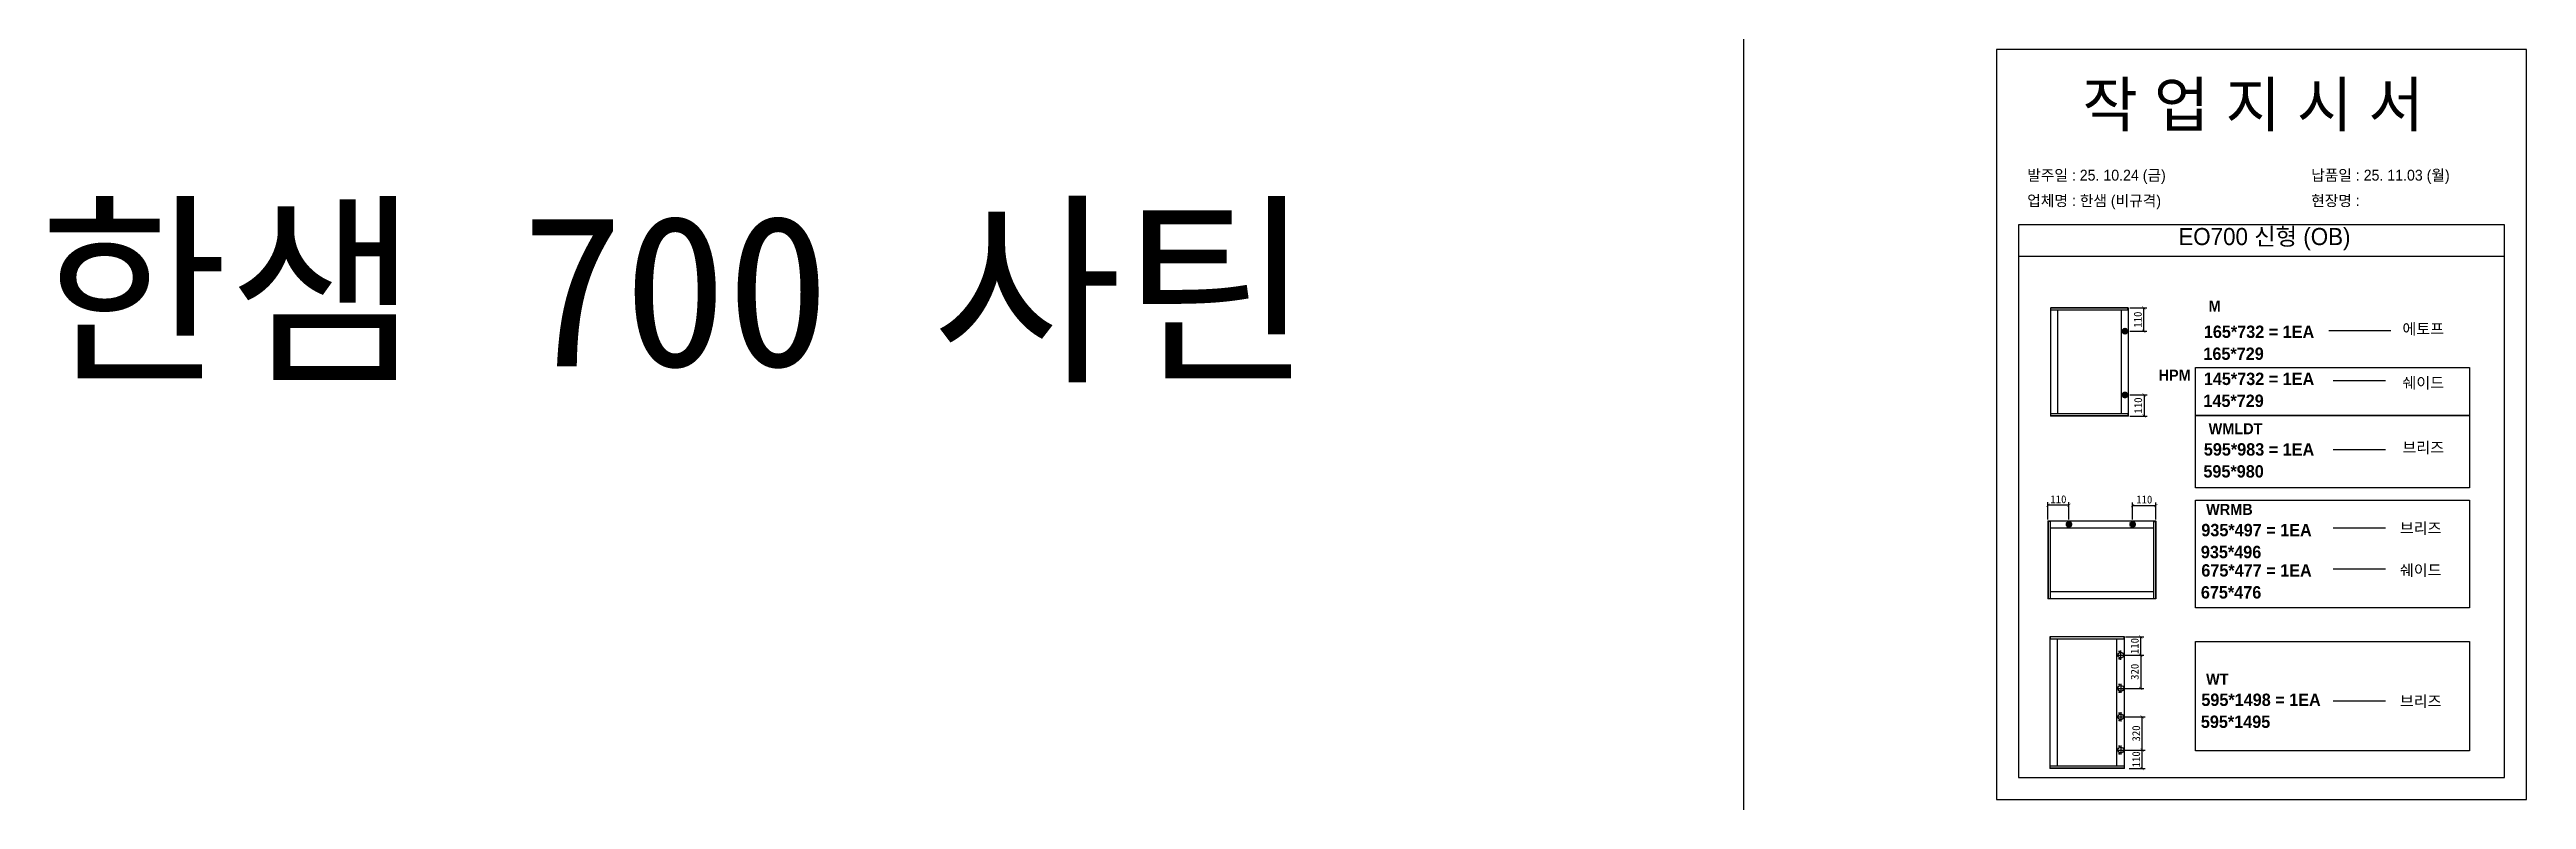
# Model space of a CAD drawing. Header units: millimetres. Extents: x -44117 to 256353, y -2095463 to 65325.
# Drawn here: x 104930 to 112781, y -411343 to -408967 of the extents above; entities that cross this region are included whole.
import ezdxf

# ---------------------------------------------------------------- set-up
doc = ezdxf.new("R2010")
doc.units = ezdxf.units.MM
doc.header["$LTSCALE"] = 10
doc.layers.add('Layer1', color=7, linetype='Continuous', lineweight=70)
doc.styles.add('MtX_Gulim', font='')
doc.styles.get('MtX_Gulim').set_extended_font_data('Gulim', bold=True)
doc.dimstyles.new('ISO-25', dxfattribs={"dimtxt": 2.5, "dimasz": 2.5, "dimexe": 1, "dimexo": 1, "dimtad": 1, "dimtxsty": 'Standard', "dimblk": 'ARCHTICK', "dimcen": 2.5, "dimadec": 0, "dimazin": 0, "dimtfac": 1, "dimtmove": 0, "dimatfit": 3, "dimfxl": 0, "dimarcsym": 0})

msp = doc.modelspace()

# ---------------------------------------------------------------- texts
at = {"linetype": 'Continuous', "style": 'MtX_Gulim'}
for s, height, p in [('M', 35.04934, (111773.28939, -409797.71287)), ('165*732 = 1EA', 39.2712622, (111758.11792, -409881.22721)), ('에토프', 35.049344, (112387.59617, -409869.98014)), ('HPM', 35.049344, (111614.6496, -410016.69572)), ('145*732 = 1EA', 39.2712622, (111758.11792, -410030.35172)), ('쉐이드', 35.049344, (112387.59617, -410040.81817)), ('595*983 = 1EA', 39.2712622, (111758.11792, -410253.97608)), ('WMLDT', 35.049344, (111773.28939, -410186.39331)), ('브리즈', 35.049344, (112387.59617, -410245.80718)), ('WRMB', 35.049344, (111765.30281, -410441.96401)), ('935*497 = 1EA', 39.2712622, (111750.13134, -410509.54679)), ('브리즈', 35.049344, (112379.60959, -410501.37788)), ('675*477 = 1EA', 39.2712622, (111750.13134, -410637.33214)), ('쉐이드', 35.049344, (112379.60959, -410634.48762)), ('WT', 35.049344, (111765.30281, -410979.72737)), ('595*1498 = 1EA', 39.2712622, (111750.13134, -411047.31014)), ('브리즈', 35.049344, (112379.60959, -411049.79001))]:
    msp.add_text(s, height=height, dxfattribs=at).set_placement(p)
at = {"color": 242, "linetype": 'Continuous', "true_color": 0xcd2027, "style": 'MtX_Gulim'}
for s, p in [('165*729', (111756.656, -409950.82698)), ('145*729', (111756.656, -410099.95149)), ('595*980', (111756.656, -410323.57585)), ('935*496', (111748.66941, -410579.14655)), ('675*476', (111748.66941, -410706.93191)), ('595*1495', (111748.66941, -411116.90991))]:
    msp.add_text(s, height=39.271262, dxfattribs=at).set_placement(p)
at = {"attachment_point": 1}
for s, width, gutter_width, heights, insert, char_height in [('{\\fGulim|b0|i0|c129|p50;작 업 지 시 서}', 3307.3198183, 12.5, [-155.84554], (111373.52131, -409071.60355), 140), ('\\pt11;{\\fGulim|b0|i0|c129|p50;발주일 : 25. 10.24 (금)}', 3307.3198183, 12.5, [26.51754], (111198.31196, -409348.32397), 34.3), ('{\\fGulim|b0|i0|c129|p50;납품일 : 25. 11.03 (월)}', 3307.3198183, 12.5, [35.09023], (112098.28994, -409348.32397), 34.3), ('{\\f굴림|b0|i0|c129|p50;한샘} 700 {\\f굴림|b0|i0|c129|p50;사틴}', 5072.1082947, 2395.6482, [-533.35869], (104895.62473, -409491.79026), 479.1296392), ('{\\fGulim|b0|i0|c129|p50;업체명 : 한샘 (비규격)}', 3307.3198183, 12.5, [36.11279], (111198.31196, -409428.98015), 34.3), ('{\\fGulim|b0|i0|c129|p50;현장명 : }', 3307.3198183, 12.5, [-38.2735], (112098.28994, -409428.98015), 34.3), ('{\\fGulim|b0|i0|c129|p50;EO700 신형 (OB) }', 5224.9748335, 19.74777, [57.05176], (111677.26338, -409532.74511), 54.1878762)]:
    msp.add_mtext_dynamic_manual_height_columns(s, width=width, gutter_width=gutter_width, heights=heights, dxfattribs=dict(at, insert=insert, char_height=char_height))

# ---------------------------------------------------------------- blocks, each defined once
blk = doc.blocks.new('_ArchTick')
at = {"color": 0, "linetype": 'ByBlock', "const_width": 0.15}
blk.add_lwpolyline([(-0.5, -0.5), (0.5, 0.5)], dxfattribs=at)
blk = doc.blocks.new('*D3658')
at = {"color": 0, "lineweight": -2}
for p, q in [((111523.2, -409786.3), (111577.8, -409786.3)), ((111567.8, -409859.9), (111567.8, -409786.3)), ((111523.2, -409859.9), (111577.8, -409859.9))]:
    blk.add_line(p, q, dxfattribs=at)
at = {"layer": 'Defpoints', "color": 0}
for p in [(111508.2, -409786.3), (111567.8, -409786.3), (111508.2, -409859.9)]:
    blk.add_point(p, dxfattribs=at)
at = {"color": 0, "lineweight": -2, "xscale": 10, "yscale": 10, "zscale": 10}
for p, rotation in [((111567.8, -409786.3), 90), ((111567.8, -409859.9), 270)]:
    blk.add_blockref('_ArchTick', p, dxfattribs=dict(at, rotation=rotation))
at = {"color": 0, "insert": (111549, -409823.1), "char_height": 25, "attachment_point": 5, "rotation": 90}
blk.add_mtext('110', dxfattribs=at)
blk = doc.blocks.new('*D3659')
at = {"color": 0, "lineweight": -2}
for p, q in [((111523.2, -410061.8), (111578.7, -410061.8)), ((111568.7, -410061.8), (111568.7, -410128.7)), ((111523.2, -410128.7), (111578.7, -410128.7))]:
    blk.add_line(p, q, dxfattribs=at)
at = {"layer": 'Defpoints', "color": 0}
for p in [(111508.2, -410061.8), (111508.2, -410128.7), (111568.7, -410128.7)]:
    blk.add_point(p, dxfattribs=at)
at = {"color": 0, "lineweight": -2, "xscale": 10, "yscale": 10, "zscale": 10}
for p, rotation in [((111568.7, -410061.8), 90), ((111568.7, -410128.7), 270)]:
    blk.add_blockref('_ArchTick', p, dxfattribs=dict(at, rotation=rotation))
at = {"color": 0, "insert": (111550, -410095.2), "char_height": 25, "attachment_point": 5, "rotation": 90}
blk.add_mtext('110', dxfattribs=at)
blk = doc.blocks.new('*D3661')
at = {"color": 0, "lineweight": -2}
for p, q in [((111532.4, -410456.8), (111532.4, -410402.2)), ((111532.4, -410412.2), (111606.1, -410412.2)), ((111606.1, -410456.8), (111606.1, -410402.2))]:
    blk.add_line(p, q, dxfattribs=at)
at = {"layer": 'Defpoints', "color": 0}
for p in [(111606.1, -410412.2), (111532.4, -410471.8), (111606.1, -410471.8)]:
    blk.add_point(p, dxfattribs=at)
at = {"color": 0, "lineweight": -2, "xscale": 10, "yscale": 10, "zscale": 10, "rotation": 180}
blk.add_blockref('_ArchTick', (111532.4, -410412.2), dxfattribs=at)
at = {"color": 0, "lineweight": -2, "xscale": 10, "yscale": 10, "zscale": 10}
blk.add_blockref('_ArchTick', (111606.1, -410412.2), dxfattribs=at)
at = {"color": 0, "insert": (111569.2, -410393.4), "char_height": 25, "attachment_point": 5}
blk.add_mtext('110', dxfattribs=at)
blk = doc.blocks.new('*D3662')
at = {"color": 0, "lineweight": -2}
for p, q in [((111263.7, -410456.8), (111263.7, -410401.2)), ((111330.6, -410411.2), (111263.7, -410411.2)), ((111330.6, -410456.8), (111330.6, -410401.2))]:
    blk.add_line(p, q, dxfattribs=at)
at = {"layer": 'Defpoints', "color": 0}
for p in [(111263.7, -410411.2), (111263.7, -410471.8), (111330.6, -410471.8)]:
    blk.add_point(p, dxfattribs=at)
at = {"color": 0, "lineweight": -2, "xscale": 10, "yscale": 10, "zscale": 10, "rotation": 180}
blk.add_blockref('_ArchTick', (111263.7, -410411.2), dxfattribs=at)
at = {"color": 0, "lineweight": -2, "xscale": 10, "yscale": 10, "zscale": 10}
blk.add_blockref('_ArchTick', (111330.6, -410411.2), dxfattribs=at)
at = {"color": 0, "insert": (111297.1, -410392.5), "char_height": 25, "attachment_point": 5}
blk.add_mtext('110', dxfattribs=at)
blk = doc.blocks.new('*D3663')
at = {"color": 0, "lineweight": -2}
for p, q in [((111510, -410828.6), (111567.9, -410828.6)), ((111557.9, -410886.4), (111557.9, -410828.6)), ((111510, -410886.4), (111567.9, -410886.4))]:
    blk.add_line(p, q, dxfattribs=at)
at = {"layer": 'Defpoints', "color": 0}
for p in [(111495, -410828.6), (111557.9, -410828.6), (111495, -410886.4)]:
    blk.add_point(p, dxfattribs=at)
at = {"color": 0, "lineweight": -2, "xscale": 10, "yscale": 10, "zscale": 10}
for p, rotation in [((111557.9, -410828.6), 90), ((111557.9, -410886.4), 270)]:
    blk.add_blockref('_ArchTick', p, dxfattribs=dict(at, rotation=rotation))
at = {"color": 0, "insert": (111539.1, -410857.5), "char_height": 25, "attachment_point": 5, "rotation": 90}
blk.add_mtext('110', dxfattribs=at)
blk = doc.blocks.new('*D3664')
at = {"color": 0, "lineweight": -2}
for p, q in [((111510, -411187), (111572.5, -411187)), ((111562.5, -411245.5), (111562.5, -411187)), ((111521.6, -411245.5), (111572.5, -411245.5))]:
    blk.add_line(p, q, dxfattribs=at)
at = {"layer": 'Defpoints', "color": 0}
for p in [(111495, -411187), (111562.5, -411187), (111506.6, -411245.5)]:
    blk.add_point(p, dxfattribs=at)
at = {"color": 0, "lineweight": -2, "xscale": 10, "yscale": 10, "zscale": 10}
for p, rotation in [((111562.5, -411187), 90), ((111562.5, -411245.5), 270)]:
    blk.add_blockref('_ArchTick', p, dxfattribs=dict(at, rotation=rotation))
at = {"color": 0, "insert": (111543.7, -411216.3), "char_height": 25, "attachment_point": 5, "rotation": 90}
blk.add_mtext('110', dxfattribs=at)
blk = doc.blocks.new('*D3665')
at = {"color": 0, "lineweight": -2}
for p, q in [((111510, -411081.8), (111572.5, -411081.8)), ((111562.5, -411187), (111562.5, -411081.8)), ((111510, -411187), (111572.5, -411187))]:
    blk.add_line(p, q, dxfattribs=at)
at = {"layer": 'Defpoints', "color": 0}
for p in [(111495, -411081.8), (111562.5, -411081.8), (111495, -411187)]:
    blk.add_point(p, dxfattribs=at)
at = {"color": 0, "lineweight": -2, "xscale": 10, "yscale": 10, "zscale": 10}
for p, rotation in [((111562.5, -411081.8), 90), ((111562.5, -411187), 270)]:
    blk.add_blockref('_ArchTick', p, dxfattribs=dict(at, rotation=rotation))
at = {"color": 0, "insert": (111543.7, -411134.4), "char_height": 25, "attachment_point": 5, "rotation": 90}
blk.add_mtext('320', dxfattribs=at)
blk = doc.blocks.new('*D3666')
at = {"color": 0, "lineweight": -2}
for p, q in [((111510, -410886.4), (111567.9, -410886.4)), ((111557.9, -410886.4), (111557.9, -410991.6)), ((111510, -410991.6), (111567.9, -410991.6))]:
    blk.add_line(p, q, dxfattribs=at)
at = {"layer": 'Defpoints', "color": 0}
for p in [(111495, -410886.4), (111495, -410991.6), (111557.9, -410991.6)]:
    blk.add_point(p, dxfattribs=at)
at = {"color": 0, "lineweight": -2, "xscale": 10, "yscale": 10, "zscale": 10}
for p, rotation in [((111557.9, -410886.4), 90), ((111557.9, -410991.6), 270)]:
    blk.add_blockref('_ArchTick', p, dxfattribs=dict(at, rotation=rotation))
at = {"color": 0, "insert": (111539.1, -410939), "char_height": 25, "attachment_point": 5, "rotation": 90}
blk.add_mtext('320', dxfattribs=at)

# ---------------------------------------------------------------- dimensions: what is measured, and where the dimension line sits
for base, p1, p2, text, picture, middle in [((111567.78638, -409786.28071), (111508.17261, -409859.89719), (111508.17261, -409786.28071), '110', '*D3658', (111549.03638, -409823.08895)), ((111568.73985, -410128.65953), (111508.17261, -410061.77515), (111508.17261, -410128.65953), '110', '*D3659', (111549.98985, -410095.21734)), ((111557.88293, -410991.62894), (111494.95779, -410886.4464), (111494.95779, -410991.62894), '320', '*D3666', (111539.13293, -410939.03767)), ((111562.45439, -411081.83893), (111494.95779, -411187.02146), (111494.95779, -411081.83893), '320', '*D3665', (111543.70439, -411134.4302)), ((111562.45439, -411187.02146), (111506.59634, -411245.52616), (111494.95779, -411187.02146), '110', '*D3664', (111543.70439, -411216.27381))]:
    dim = msp.add_linear_dim(base=base, p1=p1, p2=p2, angle=90, text=text, dimstyle='ISO-25', override={"dimscale": 10, "dimasz": 1, "dimexo": 1.5, "dimtxsty": 'Standard'})
    dim.commit()
    dim.dimension.update_dxf_attribs({"geometry": picture, "text_midpoint": middle})
for base, p1, p2, picture, middle in [((111263.67647, -410411.20182), (111330.56085, -410471.76907), (111263.67647, -410471.76907), '*D3662', (111297.11866, -410392.45182)), ((111606.05529, -410412.15529), (111532.43881, -410471.76907), (111606.05529, -410471.76907), '*D3661', (111569.24705, -410393.40529))]:
    dim = msp.add_linear_dim(base=base, p1=p1, p2=p2, text='110', dimstyle='ISO-25', override={"dimscale": 10, "dimasz": 1, "dimexo": 1.5, "dimtxsty": 'Standard'})
    dim.commit()
    dim.dimension.update_dxf_attribs({"geometry": picture, "text_midpoint": middle})
dim = msp.add_linear_dim(base=(111557.88293, -410828.60931), p1=(111494.95779, -410886.44639), p2=(111494.95779, -410828.60931), angle=90, text='110', dimstyle='ISO-25', override={"dimscale": 10, "dimasz": 1, "dimexo": 1.5, "dimtxsty": 'Standard'})
dim.commit()
dim.dimension.update_dxf_attribs({"geometry": '*D3663', "text_midpoint": (111557.88293, -410857.52785), "dimtype": 160})

# ---------------------------------------------------------------- linework, layer by layer
for p, q in [((112710.71471, -409522.61076), (111170.71471, -409522.61076)), ((112710.71471, -409622.61076), (111170.71471, -409622.61076)), ((111272.30995, -409786.52668), (111272.30995, -410128.41356)), ((111518.81059, -409786.96941), (111272.30995, -409786.96941)), ((111518.81059, -409793.65957), (111272.30995, -409793.65957)), ((111518.56463, -409786.28071), (111272.55591, -409786.28071)), ((111294.20055, -409793.16764), (111294.20055, -410121.28068)), ((111496.67403, -410121.28068), (111496.67403, -409793.65957)), ((111517.58078, -409793.65957), (111517.58078, -409786.28071)), ((111518.81059, -410128.41356), (111518.81059, -409786.52668)), ((112350.94613, -409859.06308), (112153.94372, -409859.06308)), ((112333.4422, -410017.53023), (112168.38612, -410017.53023)), ((111518.81059, -410121.28068), (111272.30995, -410121.28068)), ((111518.81059, -410127.97084), (111272.30995, -410127.97084)), ((111518.56463, -410128.65953), (111272.55591, -410128.65953)), ((111273.53976, -410128.65953), (111273.53976, -410121.28068)), ((111517.58078, -410121.28068), (111517.58078, -410128.65953)), ((112333.4422, -410235.8302), (112168.38612, -410235.8302)), ((111263.67647, -410461.37704), (111263.67647, -410707.38576)), ((111271.05532, -410462.36089), (111263.67647, -410462.36089)), ((111263.92244, -410461.13108), (111605.80933, -410461.13108)), ((111264.36516, -410461.13108), (111264.36516, -410707.63172)), ((111271.05532, -410461.13108), (111271.05532, -410707.63172)), ((111271.05532, -410483.26764), (111598.67643, -410483.26764)), ((111598.67643, -410461.13108), (111598.67643, -410707.63172)), ((111598.67643, -410462.36089), (111606.05529, -410462.36089)), ((111605.36659, -410461.13108), (111605.36659, -410707.63172)), ((111606.05529, -410461.37704), (111606.05529, -410707.38576)), ((112333.4422, -410483.41432), (112168.38612, -410483.41432)), ((111599.16836, -410685.74112), (111271.05532, -410685.74112)), ((112333.4422, -410613.86186), (112168.38612, -410613.86186)), ((111263.67647, -410706.40192), (111271.05532, -410706.40192)), ((111605.80933, -410707.63172), (111263.92244, -410707.63172)), ((111269.68076, -410828.13), (111269.68076, -411245.33786)), ((111506.67433, -410828.60931), (111269.68076, -410828.60931)), ((111506.67433, -410835.85226), (111269.68076, -410835.85226)), ((111506.40804, -410827.86371), (111269.94705, -410827.86371)), ((111271.01219, -410827.86371), (111271.01219, -410835.85226)), ((111293.38012, -410835.31969), (111293.38012, -411237.61561)), ((111482.70869, -411237.61561), (111482.70869, -410835.85226)), ((111505.34291, -410835.85226), (111505.34291, -410827.86371)), ((111506.67433, -411245.33786), (111506.67433, -410828.13)), ((111480.4332, -410886.44639), (111509.48238, -410886.44639)), ((111492.29494, -410874.46357), (111488.03439, -410874.46357)), ((111492.29494, -410898.42921), (111488.03439, -410898.42921)), ((111490.16467, -410872.33329), (111490.16467, -410876.59385)), ((111490.16467, -410896.29893), (111490.16467, -410900.55949)), ((111494.95779, -410900.97098), (111494.95779, -410871.92181)), ((111480.4332, -410991.62894), (111509.48238, -410991.62894)), ((111492.29494, -410979.64611), (111488.03439, -410979.64611)), ((111492.29494, -411003.61175), (111488.03439, -411003.61175)), ((111490.16467, -410977.51583), (111490.16467, -410981.77639)), ((111490.16467, -411001.48147), (111490.16467, -411005.74203)), ((111494.95779, -410977.10434), (111494.95779, -411006.15352)), ((111480.4332, -411081.83893), (111509.48238, -411081.83893)), ((111492.29494, -411069.8561), (111488.03439, -411069.8561)), ((111490.16467, -411067.72582), (111490.16467, -411071.98638)), ((111494.95779, -411067.31434), (111494.95779, -411096.36352)), ((112333.4422, -411031.82645), (112168.38612, -411031.82645)), ((111492.29494, -411093.82175), (111488.03439, -411093.82175)), ((111490.16467, -411091.69147), (111490.16467, -411095.95202)), ((111506.67433, -411237.61561), (111269.68076, -411237.61561)), ((111271.01219, -411245.60415), (111271.01219, -411237.61561)), ((111480.4332, -411187.02146), (111509.48238, -411187.02146)), ((111492.29494, -411175.03863), (111488.03439, -411175.03863)), ((111492.29494, -411199.00427), (111488.03439, -411199.00427)), ((111490.16467, -411172.90835), (111490.16467, -411177.16891)), ((111490.16467, -411196.87399), (111490.16467, -411201.13455)), ((111494.95779, -411172.49687), (111494.95779, -411201.54605)), ((111505.34291, -411237.61561), (111505.34291, -411245.60415)), ((111506.67433, -411244.85855), (111269.68076, -411244.85855)), ((111506.40804, -411245.60415), (111269.94705, -411245.60415))]:
    msp.add_line(p, q)
at = {"color": 1}
for p in [(110300.49669, 21924.9366), (110300.49669, 14161.07811), (110300.49669, 18584.38997), (110300.49669, 10820.53148), (110300.49669, 18627.87121), (110300.49669, 10864.01272), (110300.49669, 15287.32457), (110300.49669, 7523.46608), (110300.49669, 3746.75115), (110300.49669, 21924.9366), (110300.49669, 14161.07811), (110300.49669, 18584.38997), (110300.49669, 10820.53148), (110300.49669, 18627.87121), (110300.49669, 10864.01272), (110300.49669, 15287.32457), (110300.49669, 7523.46608), (110300.49669, 3746.75115), (110300.49669, 21924.9366), (110300.49669, 14161.07811), (110300.49669, 18584.38997), (110300.49669, 10820.53148), (110300.49669, 18627.87121), (110300.49669, 10864.01272), (110300.49669, 15287.32457), (110300.49669, 7523.46608), (110300.49669, 3746.75115), (110300.49669, 21924.9366), (110300.49669, 14161.07811), (110300.49669, 18584.38997), (110300.49669, 10820.53148), (110300.49669, 18627.87121), (110300.49669, 10864.01272), (110300.49669, 15287.32457), (110300.49669, 7523.46608), (110300.49669, 3746.75115), (110300.49669, 21924.9366), (110300.49669, 14161.07811), (110300.49669, 18584.38997), (110300.49669, 10820.53148), (110300.49669, 18627.87121), (110300.49669, 10864.01272), (110300.49669, 15287.32457), (110300.49669, 7523.46608), (110300.49669, 3746.75115), (110300.49669, 21924.9366), (110300.49669, 14161.07811), (110300.49669, 18584.38997), (110300.49669, 10820.53148), (110300.49669, 18627.87121), (110300.49669, 10864.01272), (110300.49669, 15287.32457), (110300.49669, 7523.46608), (110300.49669, 3746.75115), (110300.49669, 21924.9366), (110300.49669, 14161.07811), (110300.49669, 18584.38997), (110300.49669, 10820.53148), (110300.49669, 18627.87121), (110300.49669, 10864.01272), (110300.49669, 15287.32457), (110300.49669, 7523.46608), (110300.49669, 3746.75115), (110300.49669, 21924.9366), (110300.49669, 14161.07811), (110300.49669, 18584.38997), (110300.49669, 10820.53148), (110300.49669, 18627.87121), (110300.49669, 10864.01272), (110300.49669, 15287.32457), (110300.49669, 7523.46608), (110300.49669, 3746.75115), (110300.49669, 21924.9366), (110300.49669, 14161.07811), (110300.49669, 18584.38997), (110300.49669, 10820.53148), (110300.49669, 18627.87121), (110300.49669, 10864.01272), (110300.49669, 15287.32457), (110300.49669, 7523.46608), (110300.49669, 3746.75115), (110300.49669, 21924.9366), (110300.49669, 14161.07811), (110300.49669, 18584.38997), (110300.49669, 10820.53148), (110300.49669, 18627.87121), (110300.49669, 10864.01272), (110300.49669, 15287.32457), (110300.49669, 7523.46608), (110300.49669, 3746.75115), (110300.49669, 12702.87182), (110300.49669, 4939.01333), (110300.49669, 9362.32519), (110300.49669, 1598.4667), (110300.49669, 9405.80642), (110300.49669, 1641.94794), (110300.49669, 6065.25979), (110300.49669, -1698.5987), (110300.49669, -5475.31363), (110300.49669, 12702.87182), (110300.49669, 4939.01333), (110300.49669, 9362.32519), (110300.49669, 1598.4667), (110300.49669, 9405.80642), (110300.49669, 1641.94794), (110300.49669, 6065.25979), (110300.49669, -1698.5987), (110300.49669, -5475.31363), (110300.49669, 12702.87182), (110300.49669, 4939.01333), (110300.49669, 9362.32519), (110300.49669, 1598.4667), (110300.49669, 9405.80642), (110300.49669, 1641.94794), (110300.49669, 6065.25979), (110300.49669, -1698.5987), (110300.49669, -5475.31363), (110300.49669, 12702.87182), (110300.49669, 4939.01333), (110300.49669, 9362.32519), (110300.49669, 1598.4667), (110300.49669, 9405.80642), (110300.49669, 1641.94794), (110300.49669, 6065.25979), (110300.49669, -1698.5987), (110300.49669, -5475.31363), (110300.49669, 12702.87182), (110300.49669, 4939.01333), (110300.49669, 9362.32519), (110300.49669, 1598.4667), (110300.49669, 9405.80642), (110300.49669, 1641.94794), (110300.49669, 6065.25979), (110300.49669, -1698.5987), (110300.49669, -5475.31363)]:
    msp.add_xline(p, (0, 1), dxfattribs=at)
for points in [[(111100.71471, -411343.44104), (112780.71471, -411343.44104), (112780.71471, -408967.44104), (111100.71471, -408967.44104)], [(111731.78617, -409974.93511), (112599.66168, -409974.93511), (112599.66168, -410126.68021), (111731.78617, -410126.68021)], [(111731.78617, -410126.68021), (112599.66168, -410126.68021), (112599.66168, -410355.62897), (111731.78617, -410355.62897)], [(111731.78617, -410395.56189), (112599.66168, -410395.56189), (112599.66168, -410736.32283), (111731.78617, -410736.32283)], [(111731.78617, -410843.01028), (112599.66168, -410843.01028), (112599.66168, -411188.89595), (111731.78617, -411188.89595)]]:
    msp.add_lwpolyline(points, close=True)
msp.add_lwpolyline([(111170.71471, -409522.61076), (111170.71471, -411273.44104), (112710.71471, -411273.44104), (112710.71471, -409522.61076)])
for centre, radius in [((111494.95779, -410886.44639), 9.31997), ((111490.16467, -410874.46357), 0.85211), ((111490.16467, -410898.42921), 0.85211), ((111494.95779, -410991.62894), 9.31997), ((111490.16467, -410979.64611), 0.85211), ((111490.16467, -411003.61175), 0.85211), ((111494.95779, -411081.83893), 9.31997), ((111490.16467, -411069.8561), 0.85211), ((111490.16467, -411093.82175), 0.85211), ((111494.95779, -411187.02146), 9.31997), ((111490.16467, -411175.03863), 0.85211), ((111490.16467, -411199.00427), 0.85211)]:
    msp.add_circle(centre, radius)
for centre, radius, start, end in [((111518.56463, -409786.52668), 0.24596, 0, 90), ((111272.55591, -410128.41357), 0.24596, 180, 270), ((111518.56463, -410128.41357), 0.24596, 270, 0), ((111263.92243, -410461.37704), 0.24596, 90, 180), ((111605.80933, -410461.37704), 0.24596, 0, 90), ((111263.92243, -410707.38576), 0.24596, 180, 270), ((111269.94705, -410828.13), 0.26628, 90, 180), ((111506.40804, -410828.13), 0.26628, 0, 90), ((111269.94705, -411245.33787), 0.26628, 180, 270), ((111506.40804, -411245.33787), 0.26628, 270, 0)]:
    msp.add_arc(centre, radius, start, end)
at = {"layer": 'Layer1'}
for p, q in [((111508.17261, -409850.83199), (111508.17261, -409868.96239)), ((111508.17261, -410070.84035), (111508.17261, -410052.70995)), ((111321.49565, -410471.76907), (111339.62605, -410471.76907)), ((111541.50401, -410471.76907), (111523.37361, -410471.76907))]:
    msp.add_line(p, q, dxfattribs=at)
for points in [[(111517.23781, -409859.89719), (111499.1074, -409859.89719)], [(111517.23781, -410061.77515), (111499.1074, -410061.77515)], [(111330.56085, -410462.70387), (111330.56085, -410480.83427)], [(111532.43881, -410462.70387), (111532.43881, -410480.83427)]]:
    msp.add_lwpolyline(points, close=True, dxfattribs=at)
for centre in [(111508.17261, -409859.89719), (111508.17261, -410061.77515), (111330.56085, -410471.76907), (111532.43881, -410471.76907)]:
    msp.add_circle(centre, 6.04347, dxfattribs=at)

msp.set_redraw_order([(e.dxf.handle, doc.entitydb.next_handle()) for e in msp.query("TEXT MTEXT ATTDEF DIMENSION ARC_DIMENSION")])  # texts and dimensions are drawn at this point

doc.saveas('drawing.dxf')
